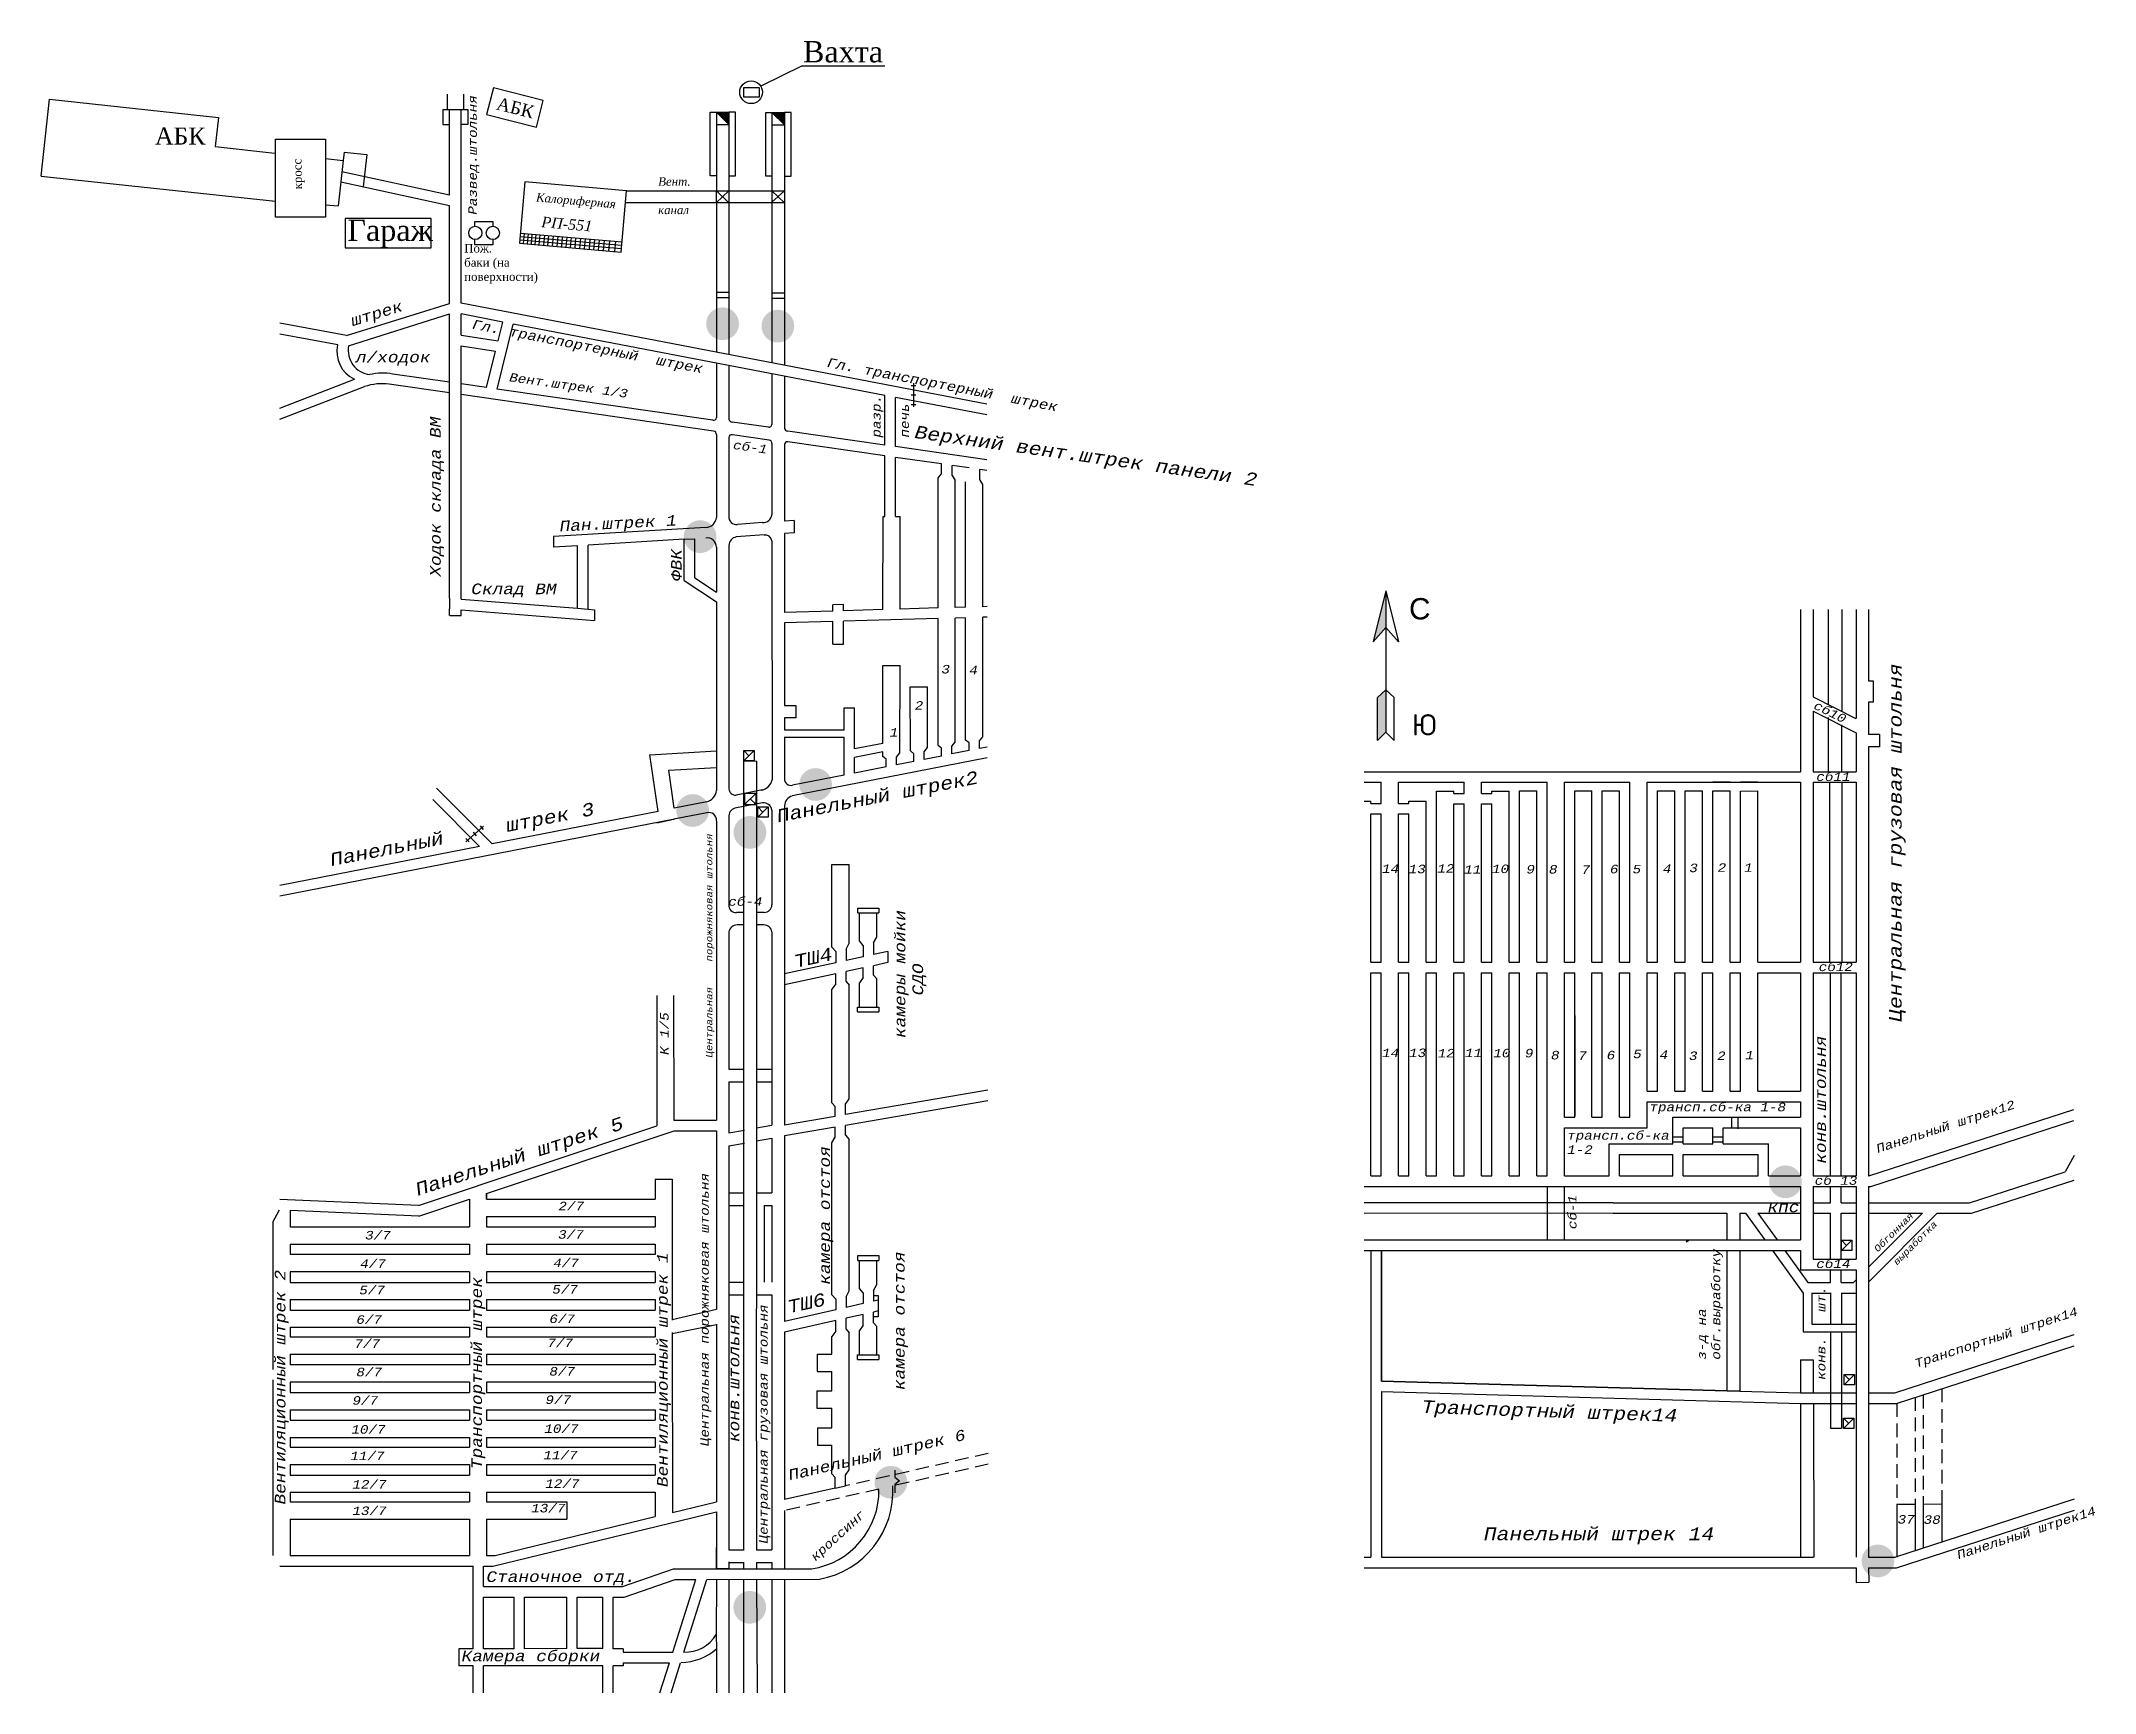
# Model space of a CAD drawing. Header units: millimetres. Extents: x 61 to 543, y 11 to 399.
import ezdxf

# ---------------------------------------------------------------- set-up
doc = ezdxf.new("R2010")
doc.units = ezdxf.units.MM
doc.linetypes.add('HIDDEN2', pattern=[4.7625, 3.175, -1.5875])
for name, color, linetype in [('Знаки подземные', 7, 'Continuous'), ('Надписи', 7, 'Continuous'), ('План', 7, 'Continuous'), ('Поверхн. объект', 7, 'Continuous'), ('ППЗ двери', 7, 'Continuous'), ('Раскраска позиций ПЛА', 7, 'Continuous'), ('Трубопроводы', 7, 'Continuous'), ('Усл. Обозначения', 7, 'Continuous')]:
    doc.layers.add(name, color=color, linetype=linetype)
doc.layers.add('ФЗ вода', color=1, linetype='Continuous', lineweight=40)
doc.styles.get("Standard").update_dxf_attribs({"font": 'ISOCP.SHX'})
doc.styles.add('TXTRUS', font='TXTRUS.shx', dxfattribs={"height": 2})

msp = doc.modelspace()

# ---------------------------------------------------------------- texts
at = {"layer": 'Надписи', "style": 'TXTRUS'}
for s, insert, char_height, width, attachment_point, rotation in [('{\\fCourier New|b0|i1|c204|p49;Развед.штольня}', (161.19, 357.85), 2, 46.7, 1, 90), ('{\\fCourier New|b0|i1|c204|p49;штрек}', (133.29, 334.05), 2.5, 21.6, 1, 17), ('{\\fCourier New|b0|i1|c204|p49;Гл. транспортерный  штрек}', (162.37, 333.26), 2.2, 67.6, 1, 349), ('{\\fCourier New|b0|i1|c204|p49;Гл. транспортерный  штрек}', (245.72, 324.28), 2.2, 67.6, 1, 349), ('{\\fCourier New|b0|i1|c204|p49;Вент.штрек 1/3}', (171, 320.71), 2, 52.1, 1, 352), ('{\\fCourier New|b0|i1|c204|p49;разр.\\P\\Pпечь}', (256.04, 305.49), 2, 11.511, 1, 90), ('{\\fCourier New|b0|i1|c204|p49;Ходок склада ВМ}', (152.21, 272.81), 2.5, 45.8893, 1, 90), ('{\\fCourier New|b0|i1|c204|p49;сб-1}', (223.58, 304.82), 2, 9.9044, 1, 352), ('{\\fCourier New|b0|i1|c204|p49;Верхний вент.штрек панели 2}', (266.31, 308.37), 3, 97.4, 1, 352), ('{\\fCourier New|b0|i1|c204|p49;Пан.штрек 1}', (182.56, 285.91), 2.5, 38, 1, 3), ('{\\fCourier New|b0|i1|c204|p49;ФВК}', (208.82, 271.78), 2.5, 10.6517, 1, 90), ('{\\fCourier New|b0|i1|c204|p49;Центральная грузовая штольня}', (494.9, 168.22), 3, 124.6, 1, 90), ('{\\fCourier New|b0|i1|c204|p49;сб10}', (477.94, 243.68), 2, 9.5608, 1, 333.8318), ('{\\fCourier New|b0|i1|c204|p49;Панельный штрек2}', (233.39, 218.02), 3, 121.7, 1, 11), ('{\\fCourier New|b0|i1|c204|p49;Панельный     штрек 3}', (128.45, 207.76), 3, 85, 1, 11), ('{\\fCourier New|b0|i1|c204|p49;Центральная    порожняковая штольня}', (217.01, 159.85), 1.5, 122.8904, 1, 90), ('{\\fCourier New|b0|i1|c204|p49;камеры мойки\\P    СДО }', (261.36, 164.4), 2.5, 35.9698, 1, 90), ('{\\fCourier New|b0|i1|c204|p49;ТШ4}', (237.49, 183.84), 3, 9.188, 1, 12), ('{\\fCourier New|b0|i1|c204|p49;К 1/5}', (206.25, 160.43), 2, 15.3781, 1, 90), ('{\\fCourier New|b0|i1|c204|p49;конв.штольня }', (477.61, 134.87), 2.5, 43.2752, 1, 90), ('{\\fCourier New|b0|i1|c204|p49;Панельный штрек12}', (491.69, 139.31), 2, 121.7, 1, 18), ('{\\fCourier New|b0|i1|c204|p49;Панельный штрек 5}', (148.4, 130.18), 3, 74, 1, 18), ('{\\fCourier New|b0|i1|c204|p49;камера отстоя }', (243.64, 106.43), 2.5, 39.0672, 1, 90), ('{\\fCourier New|b0|i1|c204|p49;Центральная порожняковая штольня}', (215.67, 68.54), 2, 122.8904, 1, 90), ('{\\fCourier New|b0|i1|c204|p49;сб-1}', (420.53, 123.52), 2, 10.4, 5, 90), ('{\\fCourier New|b0|i1|c204|p49;Обгонная }', (491.24, 115.07), 1.5, 86.7, 1, 45), ('{\\fCourier New|b0|i1|c204|p49;выработка}', (495.75, 112), 1.5, 81.6, 1, 45), ('{\\fCourier New|b0|i1|c204|p49;Вентиляционный штрек 1}', (205.54, 58.9), 2.5, 67.7, 1, 90), ('{\\fCourier New|b0|i1|c204|p49;камера отстоя }', (261.2, 81.68), 2.5, 43.2779, 1, 90), ('{\\fCourier New|b0|i1|c204|p49;з-д на обг.выработку}', (449.95, 88.83), 2, 25.0515, 1, 90), ('{\\fCourier New|b0|i1|c204|p49;Вентиляционный штрек 2}', (115.73, 54.81), 2.5, 67.7, 1, 90), ('{\\fCourier New|b0|i1|c204|p49;Транспортный штрек }', (161.9, 63.13), 2.5, 53.8159, 1, 90), ('{\\fCourier New|b0|i1|c204|p49;Центральная грузовая штольня}', (230.82, 73.73), 2, 128.3, 5, 90), ('{\\fCourier New|b0|i1|c204|p49;ТШ6}', (235.89, 102.69), 3, 11.0261, 1, 12), ('{\\fCourier New|b0|i1|c204|p49;конв.   шт.\\H1.25x; }', (478, 84.07), 2, 41.2, 1, 90), ('{\\fCourier New|b0|i1|c204|p49;конв.штольня }', (222.35, 69.47), 2.5, 43.2693, 1, 90), ('{\\fCourier New|b0|i1|c204|p49;Транспортный штрек14}', (500.72, 88.84), 2, 83.4, 1, 18), ('{\\fCourier New|b0|i1|c204|p49;Транспортный штрек14}', (385.17, 79.33), 3, 155.8, 1, 358), ('{\\fCourier New|b0|i1|c204|p49;Панельный штрек 6}', (236.13, 62.91), 2.5, 121.7, 1, 13), ('{\\fCourier New|b0|i1|c204|p49;кроссинг}', (241.37, 42.85), 2, 19.7797, 1, 42.3334), ('{\\fCourier New|b0|i1|c204|p49;Панельный штрек14}', (510.66, 43.85), 2, 83.4, 1, 18)]:
    msp.add_mtext(s, dxfattribs=dict(at, insert=insert, char_height=char_height, width=width, attachment_point=attachment_point, rotation=rotation))
for s, insert, char_height, width, attachment_point in [('{\\fTimes New Roman|b0|i1|c204|p18;Вент.\\P\\Pканал}', (205.78, 366.65), 2, 15.1259, 1), ('{\\fCourier New|b0|i1|c204|p49;л/ходок}', (134.77, 325.65), 2.5, 10.2, 1), ('{\\fCourier New|b0|i1|c204|p49;Склад ВМ}', (161.88, 271.19), 2.5, 25.9148, 1), ('{\\fCourier New|b0|i1|c204|p49;3}', (272.33, 252.07), 2, 4.2, 1), ('{\\fCourier New|b0|i1|c204|p49;4}', (278.87, 251.89), 2, 4.2, 1), ('{\\fCourier New|b0|i1|c204|p49;2}', (266.06, 243.55), 2, 3.7044, 1), ('{\\fCourier New|b0|i1|c204|p49;1}', (260.18, 237.24), 2, 3.2444, 1), ('{\\fCourier New|b0|i1|c204|p49;сб11}', (477.86, 226.81), 2, 10.0789, 1), ('{\\fCourier New|b0|i1|c204|p49;14}', (377.84, 204.22), 2, 5.6, 5), ('{\\fCourier New|b0|i1|c204|p49;13}', (384.09, 204.11), 2, 5.6, 5), ('{\\fCourier New|b0|i1|c204|p49;12}', (390.82, 204.25), 2, 5.6, 5), ('{\\fCourier New|b0|i1|c204|p49;11}', (397.15, 204.02), 2, 5.6, 5), ('{\\fCourier New|b0|i1|c204|p49;10}', (403.68, 204.15), 2, 5.6, 5), ('{\\fCourier New|b0|i1|c204|p49;9}', (410.74, 204.06), 2, 4.2, 5), ('{\\fCourier New|b0|i1|c204|p49;8}', (415.05, 205.06), 2, 4.2, 1), ('{\\fCourier New|b0|i1|c204|p49;7}', (423.7, 203.98), 2, 4.2, 5), ('{\\fCourier New|b0|i1|c204|p49;6}', (430.38, 204.1), 2, 4.2, 5), ('{\\fCourier New|b0|i1|c204|p49;5}', (434.7, 205.1), 2, 4.2, 1), ('{\\fCourier New|b0|i1|c204|p49;4}', (441.82, 205.22), 2, 4.2, 1), ('{\\fCourier New|b0|i1|c204|p49;3}', (448.02, 205.38), 2, 4.2, 1), ('{\\fCourier New|b0|i1|c204|p49;2}', (454.7, 205.46), 2, 4.2, 1), ('{\\fCourier New|b0|i1|c204|p49;1}', (460.9, 205.46), 2, 4.2, 1), ('{\\fCourier New|b0|i1|c204|p49;сб-4}', (222.26, 197.49), 2, 10.95, 1), ('{\\fCourier New|b0|i1|c204|p49;сб12}', (478.42, 182.14), 2, 10.9705, 1), ('{\\fCourier New|b0|i1|c204|p49;14}', (377.84, 160.92), 2, 5.6, 5), ('{\\fCourier New|b0|i1|c204|p49;13}', (384.19, 160.92), 2, 5.6, 5), ('{\\fCourier New|b0|i1|c204|p49;12}', (390.92, 160.85), 2, 5.6, 5), ('{\\fCourier New|b0|i1|c204|p49;11}', (397.33, 160.92), 2, 5.6, 5), ('{\\fCourier New|b0|i1|c204|p49;10}', (403.99, 160.85), 2, 5.6, 5), ('{\\fCourier New|b0|i1|c204|p49;9}', (410.4, 160.85), 2, 4.2, 5), ('{\\fCourier New|b0|i1|c204|p49;8}', (415.52, 161.39), 2, 4.2, 1), ('{\\fCourier New|b0|i1|c204|p49;7}', (422.92, 160.26), 2, 4.2, 5), ('{\\fCourier New|b0|i1|c204|p49;6}', (429.61, 160.38), 2, 4.2, 5), ('{\\fCourier New|b0|i1|c204|p49;5}', (434.83, 161.68), 2, 3.2939, 1), ('{\\fCourier New|b0|i1|c204|p49;4}', (441.04, 161.5), 2, 4.2, 1), ('{\\fCourier New|b0|i1|c204|p49;3}', (447.94, 161.24), 2, 3.5023, 1), ('{\\fCourier New|b0|i1|c204|p49;2}', (454.56, 161.24), 2, 3.5702, 1), ('{\\fCourier New|b0|i1|c204|p49;1}', (461.17, 161.39), 2, 3.1549, 1), ('{\\fCourier New|b0|i1|c204|p49;трансп.сб-ка 1-8}', (438.66, 149.2), 2, 38.9581, 1), ('{\\fCourier New|b0|i1|c204|p49;трансп.сб-ка    1-2}', (419.33, 142.53), 2, 10.4, 1), ('{\\fCourier New|b0|i1|c204|p49;сб 13}', (477.48, 131.93), 2, 11.1718, 1), ('{\\fCourier New|b0|i1|c204|p49;2/7}', (182.36, 125.93), 2, 7.4, 1), ('{\\fCourier New|b0|i1|c204|p49;кпс }', (466.38, 125.99), 2.5, 54.4756, 1), ('{\\fCourier New|b0|i1|c204|p49;3/7}', (136.95, 119.09), 2, 7.4, 1), ('{\\fCourier New|b0|i1|c204|p49;3/7}', (182.29, 119.26), 2, 7.4, 1), ('{\\fCourier New|b0|i1|c204|p49;4/7}', (135.8, 112.41), 2, 7.4, 1), ('{\\fCourier New|b0|i1|c204|p49;4/7}', (181.14, 112.58), 2, 7.4, 1), ('{\\fCourier New|b0|i1|c204|p49;сб14}', (477.85, 112.37), 2, 10.2, 1), ('{\\fCourier New|b0|i1|c204|p49;5/7}', (135.57, 106.19), 2, 7.4, 1), ('{\\fCourier New|b0|i1|c204|p49;5/7}', (180.91, 106.36), 2, 7.4, 1), ('{\\fCourier New|b0|i1|c204|p49;6/7}', (134.88, 99.27), 2, 7.4, 1), ('{\\fCourier New|b0|i1|c204|p49;6/7}', (180.22, 99.45), 2, 7.4, 1), ('{\\fCourier New|b0|i1|c204|p49;7/7}', (134.43, 93.62), 2, 7.3847, 1), ('{\\fCourier New|b0|i1|c204|p49;7/7}', (179.77, 93.79), 2, 7.3847, 1), ('{\\fCourier New|b0|i1|c204|p49;8/7}', (134.89, 86.94), 2, 6.4619, 1), ('{\\fCourier New|b0|i1|c204|p49;8/7}', (180.23, 87.11), 2, 6.4619, 1), ('{\\fCourier New|b0|i1|c204|p49;9/7}', (133.97, 80.26), 2, 6.9233, 1), ('{\\fCourier New|b0|i1|c204|p49;9/7}', (179.31, 80.43), 2, 6.9233, 1), ('{\\fCourier New|b0|i1|c204|p49;10/7}', (133.72, 73.46), 2, 7.4, 1), ('{\\fCourier New|b0|i1|c204|p49;10/7}', (179.06, 73.64), 2, 7.4, 1), ('{\\fCourier New|b0|i1|c204|p49;11/7}', (178.83, 67.41), 2, 7.4, 1), ('{\\fCourier New|b0|i1|c204|p49;11/7}', (133.49, 67.24), 2, 7.4, 1), ('{\\fCourier New|b0|i1|c204|p49;12/7}', (133.96, 60.56), 2, 7.4, 1), ('{\\fCourier New|b0|i1|c204|p49;12/7}', (179.29, 60.73), 2, 7.4, 1), ('{\\fCourier New|b0|i1|c204|p49;13/7}', (133.96, 54.34), 2, 7.4, 1), ('{\\fCourier New|b0|i1|c204|p49;13/7}', (175.97, 54.96), 2, 7.4, 1), ('{\\fCourier New|b0|i1|c204|p49;Панельный штрек 14}', (399.75, 49.43), 3, 127.7, 1), ('{\\fCourier New|b0|i1|c204|p49;37}', (498.97, 51.31), 2, 5.6, 5), ('{\\fCourier New|b0|i1|c204|p49;38}', (505.07, 51.25), 2, 5.6, 5), ('{\\fCourier New|b0|i1|c204|p49;Станочное отд.}', (165.44, 39.11), 2.5, 38.9, 1)]:
    msp.add_mtext(s, dxfattribs=dict(at, insert=insert, char_height=char_height, width=width, attachment_point=attachment_point))
at = {"layer": 'Надписи', "color": 0, "insert": (159.6, 20.47), "char_height": 2.5, "width": 46.2, "attachment_point": 1, "style": 'TXTRUS'}
msp.add_mtext('{\\fCourier New|b0|i1|c204|p49;Камера сборки}', dxfattribs=at)
at = {"layer": 'Поверхн. объект', "color": 0, "attachment_point": 1}
for s, insert, char_height, width in [('{\\fTimes New Roman|b0|i0|c204|p18;Вахта}', (239.81, 398.65), 5, 20.4), ('{\\fTimes New Roman|b0|i0|c204|p18;АБК}', (87.58, 378.33), 4, 14.3567), ('{\\fTimes New Roman|b0|i0|c204|p18;Гараж}', (132.78, 356.7), 5, 20.4169)]:
    msp.add_mtext(s, dxfattribs=dict(at, insert=insert, char_height=char_height, width=width))
at = {"layer": 'Поверхн. объект', "color": 0}
for s, insert, char_height, width, attachment_point, rotation in [('{\\fTimes New Roman|b0|i0|c204|p18;АБК}', (168.3, 385.52), 3, 13.1217, 1, 346), ('{\\fTimes New Roman|b0|i0|c204|p18;кросс}', (121.37, 367.4), 2, 23, 5, 91), ('{\\fTimes New Roman|b0|i1|c204|p18;Калориферная}', (177.22, 362.97), 2, 23.6419, 1, 355), ('{\\fTimes New Roman|b0|i1|c204|p18;РП-551}', (178.5, 357.43), 2.5, 16, 1, 355)]:
    msp.add_mtext(s, dxfattribs=dict(at, insert=insert, char_height=char_height, width=width, attachment_point=attachment_point, rotation=rotation))
at = {"layer": 'Поверхн. объект', "insert": (160.22, 350.97), "char_height": 2, "width": 12.9265, "attachment_point": 1}
msp.add_mtext('{\\fTimes New Roman|b0|i0|c204|p18;Пож.\\Pбаки (на поверхности)}', dxfattribs=at)
at = {"layer": 'Раскраска позиций ПЛА', "lineweight": -2, "char_height": 5, "width": 28.2, "attachment_point": 1, "style": 'TXTRUS'}
for s, insert in [('{\\fArial|b0|i0|c204|p34;С}', (382.19, 267.77)), ('Ю', (382.81, 240.5))]:
    msp.add_mtext(s, dxfattribs=dict(at, insert=insert))

# ---------------------------------------------------------------- blocks, each defined once
blk = doc.blocks.new('Решетка')
at = {"layer": 'Усл. Обозначения'}
for p, q in [((1113.25, 569.85), (1114.36, 569.85)), ((1113.8, 570.41), (1113.8, 564.85)), ((1113.25, 567.63), (1114.36, 567.63)), ((1113.25, 565.41), (1114.36, 565.41))]:
    blk.add_line(p, q, dxfattribs=at)
blk = doc.blocks.new('Вент парус')
at = {"layer": 'Усл. Обозначения'}
for p, q in [((1113.71, 602.67), (1113.71, 601)), ((1113.71, 601), (1114.82, 600.17)), ((1114.82, 600.17), (1113.71, 599.34)), ((1113.71, 599.34), (1113.71, 597.39))]:
    blk.add_line(p, q, dxfattribs=at)

# ---------------------------------------------------------------- hatches: boundary and pattern name
at = {"layer": 'План'}
for points in [[(222.41, 381.93), (219.47, 381.93), (222.41, 379.01)], [(235.46, 381.88), (232.52, 381.88), (235.46, 378.96)]]:
    msp.add_hatch(color=0, dxfattribs=at).paths.add_polyline_path(points)
at = {"layer": 'Раскраска позиций ПЛА', "lineweight": 30}
msp.add_hatch(color=256, dxfattribs=at).paths.add_polyline_path([(373.72, 257.46), (376.71, 260.85), (376.71, 269.45)])
at = {"layer": 'Раскраска позиций ПЛА', "lineweight": -2}
msp.add_hatch(color=256, dxfattribs=at).paths.add_polyline_path([(374.75, 234.31), (376.71, 236.26), (376.71, 246.2), (374.75, 244.38)])
at = {"layer": 'Раскраска позиций ПЛА'}
msp.add_hatch(color=111, dxfattribs=at).paths.add_polyline_path([(448.07, 116.96), (447.27, 116.96), (447.29, 116.49)])
at = {"layer": 'ФЗ вода'}
h = msp.add_hatch(color=2, dxfattribs=at)
edge = h.paths.add_edge_path()
edge.add_arc((220.92, 332.23), 3.85, 0, 360)
h = msp.add_hatch(color=2, dxfattribs=at)
edge = h.paths.add_edge_path()
edge.add_arc((233.91, 331.67), 3.85, 0, 360)
h = msp.add_hatch(color=2, dxfattribs=at)
edge = h.paths.add_edge_path()
edge.add_arc((215.64, 282.21), 3.85, 0, 360)
h = msp.add_hatch(color=2, dxfattribs=at)
edge = h.paths.add_edge_path()
edge.add_arc((242.78, 223.98), 3.85, 0, 360)
h = msp.add_hatch(color=2, dxfattribs=at)
edge = h.paths.add_edge_path()
edge.add_arc((213.9, 217.87), 3.85, 0, 360)
h = msp.add_hatch(color=2, dxfattribs=at)
edge = h.paths.add_edge_path()
edge.add_arc((227.35, 212.73), 3.85, 0, 360)
h = msp.add_hatch(color=2, dxfattribs=at)
edge = h.paths.add_edge_path()
edge.add_arc((470.62, 130.63), 3.85, 0, 360)
h = msp.add_hatch(color=2, dxfattribs=at)
edge = h.paths.add_edge_path()
edge.add_arc((260.46, 60.04), 3.85, 0, 360)
h = msp.add_hatch(color=2, dxfattribs=at)
edge = h.paths.add_edge_path()
edge.add_arc((492.34, 41.55), 3.85, 0, 360)
h = msp.add_hatch(color=2, dxfattribs=at)
edge = h.paths.add_edge_path()
edge.add_arc((227.31, 30.65), 3.85, 0, 360)

# ---------------------------------------------------------------- linework, layer by layer
msp.add_line((235.45, 242.55), (238.11, 242.55))
at = {"layer": 'Знаки подземные'}
for p, q in [((252.66, 194.94), (257.66, 194.94)), ((252.66, 193.83), (252.66, 194.94)), ((252.66, 193.83), (257.66, 193.83)), ((257.66, 194.94), (257.66, 193.83)), ((252.63, 171.65), (257.63, 171.65)), ((252.63, 170.54), (252.63, 171.65)), ((252.63, 170.54), (257.63, 170.54)), ((257.63, 171.65), (257.63, 170.54)), ((252.66, 113.28), (257.66, 113.28)), ((252.66, 112.17), (252.66, 113.28)), ((252.66, 112.17), (257.66, 112.17)), ((257.66, 113.28), (257.66, 112.17)), ((256.36, 103.9), (257.47, 103.9)), ((257.47, 103.9), (257.47, 98.9)), ((257.47, 98.9), (256.36, 98.9)), ((252.63, 89.99), (257.63, 89.99)), ((252.63, 88.88), (252.63, 89.99)), ((252.63, 88.88), (257.63, 88.88)), ((257.63, 89.99), (257.63, 88.88))]:
    msp.add_line(p, q, dxfattribs=at)
at = {"layer": 'Знаки подземные', "color": 5}
msp.add_line((414.67, 118.07), (414.67, 116.96), dxfattribs=at)
at = {"layer": 'Знаки подземные', "color": 0}
msp.add_line((414.67, 118.07), (414.67, 116.96), dxfattribs=at)
at = {"layer": 'План'}
for p, q in [((156.27, 382.59), (156.27, 386.2)), ((160.16, 382.59), (160.16, 386.2)), ((155.22, 382.59), (159.49, 382.59)), ((155.22, 382.59), (155.22, 379.06)), ((156.81, 362.44), (156.81, 382.59)), ((159.49, 337.06), (159.49, 382.59)), ((159.49, 382.59), (161.1, 382.59)), ((161.1, 382.59), (161.1, 379.06)), ((155.22, 379.06), (156.83, 379.06)), ((161.1, 379.06), (159.49, 379.06)), ((156.81, 362.44), (131.51, 367.93)), ((156.81, 359.97), (131.25, 365.51)), ((222.41, 363.43), (219.4, 360.67)), ((219.47, 363.43), (222.41, 360.67)), ((235.46, 363.43), (232.49, 360.77)), ((232.52, 363.43), (235.46, 360.67)), ((156.81, 337.02), (156.81, 359.97)), ((132.58, 329.44), (156.81, 337.02)), ((133.06, 327.07), (156.81, 334.53)), ((156.81, 267.74), (156.81, 334.53)), ((159.49, 329.58), (159.49, 334.53)), ((132.58, 329.44), (116.95, 332.36)), ((130.5, 327.27), (116.95, 329.8)), ((159.49, 329.58), (168.2, 328.2)), ((167.95, 316.88), (171.76, 332.17)), ((168.2, 328.2), (169.31, 332.64)), ((159.49, 327.06), (167.6, 325.78)), ((159.49, 267.53), (159.49, 327.06)), ((165.48, 317.23), (167.6, 325.78)), ((116.95, 312.43), (134.47, 319.18)), ((116.95, 309.8), (136.84, 317.47)), ((218.81, 307.01), (159.49, 315.59)), ((218.65, 309.55), (167.95, 316.88)), ((259.04, 303.71), (259.04, 315.4)), ((261.53, 303.36), (261.53, 314.93)), ((259.04, 303.71), (236.23, 307.01)), ((259.04, 301.2), (236.28, 304.49)), ((261.53, 286.98), (261.53, 300.84)), ((272.33, 296.95), (272.33, 299.28)), ((271.53, 296.01), (272.33, 296.95)), ((271.53, 265.48), (271.53, 296.01)), ((274.82, 296.59), (274.82, 298.92)), ((274.82, 296.59), (275.59, 295.42)), ((275.59, 265.55), (275.59, 295.42)), ((278.02, 265.67), (278.02, 295.07)), ((281.36, 295.64), (281.36, 297.98)), ((282.08, 294.48), (281.36, 295.64)), ((282.09, 265.74), (282.08, 294.48)), ((237.73, 286.04), (237.73, 283.1)), ((258.61, 286.98), (259.04, 286.98)), ((261.53, 286.98), (262.62, 286.98)), ((262.61, 265.18), (262.62, 286.98)), ((181.23, 282.26), (181.23, 279.76)), ((186.84, 265.37), (186.81, 280.09)), ((189.34, 265.17), (189.34, 280.24)), ((211.93, 271.93), (211.93, 281.58)), ((214.42, 272.53), (214.42, 281.72)), ((232.51, 281.25), (232.54, 225.09)), ((211.93, 271.93), (219.46, 266.87)), ((214.42, 272.53), (219.47, 269.13)), ((159.49, 267.53), (186.83, 265.37)), ((246.82, 264.73), (246.82, 266.19)), ((249.31, 264.8), (249.31, 266.27)), ((283.05, 265.77), (282.09, 265.74)), ((156.81, 263.66), (156.81, 265.25)), ((156.83, 263.66), (159.53, 263.66)), ((159.49, 265.03), (190.82, 262.53)), ((159.49, 263.66), (159.49, 265.01)), ((189.34, 265.17), (190.82, 265.05)), ((190.82, 265.05), (190.82, 262.53)), ((246.82, 256.95), (246.82, 262.26)), ((249.31, 256.95), (249.31, 262.33)), ((278.02, 263.15), (275.59, 263.08)), ((278.02, 234.41), (278.02, 263.15)), ((283.05, 263.3), (282.08, 263.27)), ((480.62, 265.06), (480.62, 242.81)), ((483.83, 265.06), (483.83, 241.19)), ((246.82, 256.95), (249.31, 256.95)), ((258.54, 233.65), (258.58, 251.94)), ((258.58, 251.94), (262.64, 251.94)), ((262.6, 231.39), (262.61, 251.94)), ((264.99, 246.92), (269.04, 246.92)), ((238.11, 242.55), (238.11, 239.61)), ((249.46, 242), (251.95, 242)), ((249.46, 236.86), (249.46, 242)), ((251.95, 232.36), (251.95, 242)), ((477.1, 244.6), (487.18, 239.49)), ((490.14, 243.36), (490.14, 235.75)), ((235.45, 236.86), (249.46, 236.86)), ((477.11, 241.23), (487.19, 236.12)), ((480.62, 239.71), (480.62, 227.07)), ((483.81, 238), (483.81, 226.86)), ((203.86, 230.95), (219.47, 231.9)), ((235.45, 235.13), (249.46, 235.13)), ((249.46, 226.18), (249.46, 235.13)), ((258.54, 230.59), (258.54, 231.63)), ((268.3, 231.69), (269.09, 232.66)), ((268.3, 229.87), (268.3, 231.69)), ((272.36, 232.48), (271.53, 233.14)), ((274.79, 232.96), (275.59, 233.93)), ((278.85, 231.94), (274.79, 231.15)), ((278.85, 233.75), (278.02, 234.41)), ((281.28, 234.23), (282.08, 235.21)), ((283.09, 232.77), (281.28, 232.42)), ((492.73, 235.75), (492.73, 232.82)), ((205.8, 217.66), (203.86, 230.95)), ((208.26, 227.33), (219.47, 227.94)), ((209.55, 218.39), (208.26, 227.33)), ((225.77, 229.5), (225.83, 229.5)), ((225.93, 193.9), (225.92, 229.53)), ((225.92, 229.53), (228.94, 229.48)), ((228.96, 193.89), (228.95, 229.49)), ((283.09, 230.26), (249.79, 223.73)), ((251.95, 226.67), (251.95, 230.34)), ((259.33, 229.93), (258.54, 230.59)), ((259.33, 228.12), (259.33, 229.93)), ((261.76, 230.41), (262.6, 231.39)), ((261.76, 228.59), (261.76, 230.41)), ((265.87, 229.4), (265.87, 231.21)), ((272.36, 230.67), (268.3, 229.87)), ((371.64, 226.99), (474.14, 226.99)), ((477.1, 226.99), (487.2, 226.99)), ((153.74, 223.1), (166.82, 210.02)), ((230.32, 222.72), (224.08, 221.5)), ((226.08, 221.96), (226.08, 219.25)), ((228.78, 221.96), (226.08, 219.25)), ((226.08, 221.96), (228.78, 221.96)), ((228.78, 219.25), (228.78, 221.96)), ((371.64, 224.51), (375.63, 224.51)), ((375.63, 219.53), (375.63, 224.51)), ((379.7, 219.53), (379.7, 224.5)), ((379.7, 224.5), (395.12, 224.5)), ((388.62, 222.43), (392.69, 222.43)), ((388.62, 221.9), (388.62, 222.43)), ((392.69, 221.9), (392.69, 222.43)), ((395.12, 221.9), (395.12, 224.5)), ((399.18, 221.9), (399.18, 224.5)), ((399.18, 224.5), (414.6, 224.5)), ((401.61, 222.43), (405.68, 222.43)), ((401.61, 221.9), (401.61, 222.43)), ((405.68, 221.9), (405.68, 222.43)), ((408.11, 182.23), (408.11, 222.46)), ((408.11, 222.46), (412.17, 222.46)), ((412.17, 182.23), (412.17, 222.46)), ((414.6, 182.23), (414.6, 224.5)), ((418.67, 182.23), (418.67, 224.52)), ((418.67, 224.5), (434.09, 224.5)), ((421.1, 182.23), (421.1, 222.46)), ((421.1, 222.46), (425.16, 222.46)), ((425.16, 182.23), (425.16, 222.46)), ((427.59, 182.23), (427.59, 222.46)), ((427.59, 222.46), (431.66, 222.46)), ((431.66, 182.23), (431.66, 222.46)), ((434.09, 182.23), (434.09, 224.52)), ((438.15, 182.23), (438.15, 224.52)), ((438.15, 224.5), (453.57, 224.52)), ((440.58, 182.23), (440.58, 222.46)), ((440.58, 222.46), (444.65, 222.46)), ((444.65, 182.23), (444.65, 222.46)), ((447.08, 182.23), (447.08, 222.46)), ((447.08, 222.46), (451.14, 222.46)), ((451.14, 182.23), (451.14, 222.46)), ((453.57, 182.23), (453.57, 222.46)), ((453.57, 222.46), (457.64, 222.46)), ((457.64, 224.5), (460.07, 224.5)), ((457.64, 182.23), (457.64, 222.46)), ((460.07, 182.23), (460.07, 222.41)), ((464.13, 224.5), (474.14, 224.5)), ((464.13, 182.23), (464.13, 222.46)), ((477.1, 224.5), (487.2, 224.5)), ((481.05, 182.25), (481.05, 224.5)), ((483.87, 224.5), (483.87, 198.05)), ((152.87, 220.43), (163.85, 209.44)), ((230.29, 219.65), (223.83, 218.4)), ((226.08, 219.25), (228.78, 219.25)), ((228.78, 219.25), (227.43, 220.6)), ((371.64, 220.06), (373.2, 220.06)), ((373.2, 219.53), (373.2, 220.06)), ((373.2, 219.53), (375.63, 219.53)), ((379.7, 219.53), (382.12, 219.53)), ((382.12, 220.07), (386.18, 220.07)), ((382.12, 219.54), (382.12, 220.07)), ((386.18, 219.54), (386.18, 220.07)), ((386.19, 182.23), (386.19, 219.52)), ((388.62, 182.23), (388.62, 221.9)), ((392.69, 221.9), (395.12, 221.9)), ((392.69, 182.23), (392.69, 219.43)), ((392.69, 219.42), (395.12, 219.42)), ((395.12, 182.23), (395.12, 219.42)), ((399.18, 221.9), (401.61, 221.9)), ((399.18, 182.23), (399.18, 219.42)), ((399.18, 219.42), (401.61, 219.42)), ((401.61, 182.23), (401.61, 219.43)), ((405.68, 182.23), (405.68, 221.9)), ((205.45, 215.01), (209.49, 215.82)), ((373.2, 217.05), (375.63, 217.05)), ((373.2, 182.23), (373.2, 217.05)), ((375.63, 182.23), (375.63, 217.05)), ((379.7, 217.05), (382.13, 217.05)), ((379.7, 182.23), (379.7, 217.05)), ((382.13, 182.23), (382.13, 217.05)), ((246.62, 185.75), (246.62, 205.21)), ((250.69, 186.67), (250.69, 205.22)), ((483.87, 198.05), (483.87, 182.09)), ((225.93, 190.67), (225.93, 193.9)), ((228.96, 190.86), (228.96, 193.89)), ((253.12, 187.22), (253.12, 193.83)), ((253.12, 193.83), (257.18, 193.83)), ((257.18, 188.14), (257.18, 193.83)), ((225.92, 157.09), (225.93, 190.67)), ((228.95, 157.04), (228.96, 190.86)), ((247.49, 184.74), (246.62, 185.75)), ((247.49, 184.74), (247.49, 182.1)), ((249.92, 185.29), (250.69, 186.67)), ((249.92, 185.29), (249.92, 182.62)), ((253.91, 186.19), (253.12, 187.22)), ((253.91, 186.19), (253.91, 183.48)), ((256.35, 186.74), (257.18, 188.14)), ((256.35, 186.74), (256.36, 184.01)), ((259.72, 184.73), (259.72, 182.13)), ((247.5, 177.16), (247.49, 179.5)), ((249.92, 177.71), (249.92, 180.02)), ((253.91, 178.61), (253.12, 177.39)), ((253.91, 178.61), (253.91, 180.88)), ((256.35, 179.17), (256.35, 181.4)), ((256.35, 179.17), (257.18, 178.31)), ((373.2, 182.23), (375.63, 182.23)), ((373.2, 132.01), (373.2, 179.75)), ((373.2, 179.75), (375.63, 179.75)), ((375.63, 132.01), (375.63, 179.75)), ((379.7, 182.23), (382.13, 182.23)), ((379.7, 132.01), (379.7, 179.75)), ((379.7, 179.75), (382.13, 179.75)), ((382.13, 132.01), (382.13, 179.75)), ((386.19, 182.23), (388.62, 182.23)), ((386.19, 132.01), (386.19, 179.75)), ((386.19, 179.75), (388.62, 179.75)), ((388.62, 132.01), (388.62, 179.75)), ((392.69, 182.23), (395.12, 182.23)), ((392.69, 132.01), (392.69, 179.75)), ((392.69, 179.75), (395.12, 179.75)), ((395.12, 132.01), (395.12, 179.75)), ((399.18, 182.23), (401.61, 182.23)), ((399.18, 132.01), (399.18, 179.75)), ((399.18, 179.75), (401.61, 179.75)), ((401.61, 132.01), (401.61, 179.75)), ((405.68, 182.23), (408.11, 182.23)), ((405.68, 132.01), (405.68, 179.75)), ((405.68, 179.75), (408.11, 179.75)), ((408.11, 132.01), (408.11, 179.75)), ((412.17, 182.23), (414.6, 182.23)), ((412.17, 132.01), (412.17, 179.75)), ((412.17, 179.75), (414.6, 179.75)), ((414.6, 132.01), (414.6, 179.75)), ((418.67, 182.23), (421.1, 182.23)), ((418.67, 145.78), (418.67, 179.75)), ((418.67, 179.75), (421.1, 179.75)), ((421.1, 145.78), (421.1, 179.75)), ((425.16, 182.23), (427.6, 182.23)), ((425.16, 145.78), (425.16, 179.75)), ((425.16, 179.75), (427.6, 179.75)), ((427.59, 145.78), (427.59, 179.75)), ((431.66, 182.23), (434.09, 182.23)), ((431.66, 145.78), (431.66, 179.75)), ((431.66, 179.75), (434.09, 179.75)), ((434.09, 145.78), (434.09, 179.75)), ((438.15, 182.23), (440.58, 182.23)), ((438.15, 151.89), (438.15, 179.75)), ((438.15, 179.75), (440.58, 179.75)), ((440.58, 151.89), (440.58, 179.75)), ((444.65, 182.23), (447.08, 182.23)), ((444.65, 151.89), (444.65, 179.75)), ((444.65, 179.75), (447.1, 179.75)), ((447.08, 151.89), (447.08, 179.75)), ((451.14, 182.23), (453.59, 182.23)), ((451.14, 151.89), (451.14, 179.75)), ((451.14, 179.75), (453.57, 179.75)), ((453.57, 151.89), (453.57, 179.75)), ((457.64, 182.23), (460.07, 182.23)), ((457.64, 151.89), (457.64, 179.75)), ((457.64, 179.75), (460.07, 179.75)), ((460.07, 151.89), (460.07, 179.75)), ((464.13, 182.23), (474.14, 182.23)), ((464.13, 151.89), (464.13, 179.75)), ((464.13, 179.75), (474.16, 179.75)), ((477.09, 182.23), (487.19, 182.23)), ((477.09, 179.75), (487.21, 179.75)), ((481.2, 152.92), (481.2, 179.84)), ((483.7, 153.02), (483.7, 179.84)), ((205.44, 174.43), (205.44, 143.78)), ((209.42, 174.43), (209.49, 145.11)), ((225.92, 168.72), (225.92, 174.43)), ((228.95, 168.78), (228.95, 174.43)), ((247.5, 177.16), (246.62, 175.92)), ((246.62, 149.22), (246.62, 175.92)), ((249.92, 177.71), (250.69, 176.84)), ((250.69, 150.14), (250.69, 176.84)), ((253.12, 171.65), (253.12, 177.39)), ((257.18, 171.65), (257.18, 178.31)), ((222.41, 157.09), (225.94, 157.09)), ((225.92, 153.62), (225.92, 157.02)), ((228.94, 157.09), (232.52, 157.09)), ((228.95, 153.21), (228.95, 157.04)), ((222.41, 154.12), (225.93, 154.12)), ((228.96, 154.12), (232.52, 154.12)), ((283.21, 152.14), (249.79, 146.41)), ((249.79, 148.91), (250.69, 150.14)), ((283.21, 149.62), (249.79, 143.89)), ((438.16, 151.89), (440.58, 151.89)), ((444.65, 151.89), (447.08, 151.89)), ((451.14, 151.89), (453.57, 151.89)), ((457.64, 151.89), (460.07, 151.89)), ((464.13, 151.89), (474.14, 151.89)), ((481.2, 132.1), (481.2, 152.92)), ((483.7, 131.89), (483.7, 153.02)), ((209.49, 145.11), (219.47, 145.11)), ((247.36, 146), (235.45, 143.95)), ((246.62, 149.22), (247.36, 148.36)), ((247.36, 146), (247.36, 148.36)), ((249.79, 146.41), (249.79, 148.91)), ((418.67, 145.78), (421.1, 145.78)), ((425.16, 145.78), (427.59, 145.78)), ((431.66, 145.78), (434.09, 145.78)), ((438.16, 149.4), (474.14, 149.4)), ((438.16, 143.29), (438.16, 149.4)), ((444.19, 145.78), (474.14, 145.78)), ((444.19, 139.57), (444.19, 145.78)), ((490.23, 132.01), (538.38, 147.64)), ((490.64, 129.52), (538.39, 145.02)), ((149.47, 125.05), (205.44, 143.78)), ((165.49, 127.89), (209.55, 142.62)), ((209.55, 142.62), (219.47, 142.62)), ((222.41, 142.1), (226.06, 142.77)), ((228.9, 140.26), (232.51, 140.92)), ((228.91, 143.29), (232.52, 143.95)), ((247.36, 143.48), (235.45, 141.44)), ((246.62, 139.81), (247.36, 141.13)), ((247.36, 141.13), (247.36, 143.48)), ((249.79, 141.57), (249.79, 143.89)), ((249.79, 141.57), (250.69, 140.54)), ((250.69, 105.01), (250.69, 140.54)), ((418.67, 143.29), (438.16, 143.29)), ((418.67, 132.01), (418.67, 143.29)), ((446.62, 143.29), (453.56, 143.29)), ((446.62, 139.57), (446.62, 143.29)), ((453.56, 139.57), (453.56, 143.29)), ((455.99, 139.57), (455.99, 143.29)), ((455.99, 143.29), (474.14, 143.29)), ((222.41, 139.05), (226.06, 139.73)), ((246.62, 104.09), (246.62, 139.81)), ((429.2, 132.01), (429.2, 139.57)), ((429.2, 139.57), (444.19, 139.57)), ((431.63, 132.01), (431.63, 137.08)), ((431.63, 137.08), (444.19, 137.08)), ((444.19, 132.01), (444.19, 137.08)), ((446.62, 139.57), (453.56, 139.57)), ((446.62, 132.01), (446.62, 137.08)), ((446.62, 137.08), (464.22, 137.08)), ((455.99, 139.57), (466.65, 139.57)), ((464.22, 132.01), (464.22, 137.08)), ((466.65, 132.01), (466.65, 139.57)), ((538.4, 136.82), (536.3, 132.98)), ((205.05, 131.24), (209.07, 131.24)), ((205.07, 131.24), (205.07, 126.53)), ((209.07, 131.24), (209.09, 98.11)), ((225.92, 119.51), (225.92, 131.85)), ((228.91, 69.78), (228.95, 131.88)), ((373.2, 132.01), (375.63, 132.01)), ((379.7, 132.01), (382.13, 132.01)), ((386.19, 132.01), (388.62, 132.01)), ((392.69, 132.01), (395.12, 132.01)), ((399.18, 132.01), (401.61, 132.01)), ((405.68, 132.01), (408.11, 132.01)), ((412.17, 132.01), (414.6, 132.01)), ((466.65, 132.01), (474.14, 132.01)), ((477.1, 132.01), (487.19, 132.01)), ((490.15, 132.01), (490.23, 132.01)), ((513.87, 125.7), (536.3, 132.98)), ((514.33, 123.23), (538.4, 131.05)), ((149.47, 125.05), (116.94, 126.49)), ((149.53, 122.56), (161.44, 126.54)), ((161.44, 126.54), (161.44, 120.03)), ((165.49, 126.53), (165.49, 127.89)), ((165.49, 126.53), (205.07, 126.53)), ((222.41, 128.02), (225.92, 128.02)), ((228.95, 128.02), (232.51, 128.02)), ((477.1, 129.52), (481.22, 129.52)), ((477.1, 125.7), (481.22, 125.7)), ((481.22, 125.7), (481.22, 129.52)), ((483.69, 129.52), (487.21, 129.52)), ((483.69, 125.7), (483.69, 129.52)), ((483.69, 125.7), (487.21, 125.7)), ((490.15, 129.52), (490.64, 129.52)), ((490.15, 125.7), (513.87, 125.7)), ((115.29, 121.12), (116.87, 124.01)), ((115.29, 121.12), (115.29, 86.57)), ((149.53, 122.56), (119.33, 123.9)), ((119.33, 123.9), (119.33, 120.03)), ((165.49, 122.46), (205.07, 122.46)), ((165.49, 122.46), (165.49, 120.03)), ((205.07, 122.46), (205.07, 120.03)), ((222.41, 125.04), (225.92, 125.04)), ((230.69, 125.04), (232.51, 125.04)), ((456.83, 123.28), (456.83, 116.94)), ((459.9, 123.23), (461.23, 123.23)), ((459.91, 123.28), (459.91, 116.95)), ((461.23, 123.23), (465.77, 116.96)), ((464.13, 123.23), (468.67, 116.96)), ((464.13, 123.23), (474.16, 123.23)), ((477.1, 123.23), (481.22, 123.23)), ((481.23, 112.42), (481.22, 123.23)), ((483.69, 123.23), (487.21, 123.23)), ((483.69, 112.42), (483.69, 123.23)), ((490.15, 123.23), (502.77, 123.23)), ((506.27, 123.23), (490.15, 107.03)), ((502.77, 123.23), (490.15, 110.54)), ((506.27, 123.23), (514.33, 123.23)), ((119.33, 120.03), (161.44, 120.03)), ((119.33, 115.97), (161.44, 115.97)), ((119.33, 115.97), (119.33, 113.54)), ((161.44, 115.97), (161.44, 113.54)), ((165.49, 120.03), (205.07, 120.03)), ((165.49, 115.97), (205.07, 115.97)), ((165.49, 115.97), (165.49, 113.54)), ((205.07, 115.97), (205.07, 113.54)), ((225.92, 69.78), (225.92, 119.51)), ((161.44, 113.54), (119.33, 113.54)), ((205.07, 113.54), (165.49, 113.54)), ((253.12, 105.56), (253.12, 112.17)), ((253.12, 112.17), (257.18, 112.17)), ((257.18, 106.48), (257.18, 112.17)), ((373.2, 114.47), (373.2, 83.89)), ((373.2, 114.47), (373.2, 83.89)), ((375.74, 114.47), (375.74, 83.82)), ((375.74, 83.82), (375.74, 114.47)), ((456.83, 114.42), (456.83, 114.48)), ((456.83, 114.42), (456.83, 81.54)), ((459.91, 114.42), (459.91, 114.48)), ((459.91, 114.42), (459.91, 81.54)), ((467.57, 114.47), (474.78, 104.5)), ((470.46, 114.47), (475.9, 106.95)), ((477.1, 112.42), (487.21, 112.42)), ((161.44, 109.5), (119.33, 109.5)), ((119.33, 109.5), (119.33, 107.01)), ((119.33, 107.01), (161.44, 107.01)), ((161.44, 109.5), (161.44, 107.01)), ((205.07, 109.5), (165.49, 109.5)), ((165.49, 109.5), (165.49, 107.01)), ((165.49, 107.01), (205.07, 107.01)), ((205.07, 109.5), (205.07, 107.01)), ((222.41, 107.07), (225.92, 107.07)), ((256.34, 105.08), (257.18, 106.48)), ((474.16, 109.96), (487.21, 109.96)), ((475.9, 106.96), (481.23, 106.96)), ((481.23, 106.96), (481.23, 109.96)), ((483.69, 106.96), (483.69, 109.96)), ((483.69, 106.96), (486.58, 106.96)), ((487.21, 107.59), (486.58, 106.96)), ((487.21, 109.96), (487.21, 81.05)), ((490.15, 107.03), (490.15, 81.05)), ((119.33, 102.94), (161.44, 102.94)), ((119.33, 102.94), (119.33, 100.51)), ((161.44, 102.94), (161.44, 100.51)), ((165.49, 102.94), (205.07, 102.94)), ((165.49, 102.94), (165.49, 100.51)), ((205.07, 102.94), (205.07, 100.51)), ((222.41, 104.09), (225.92, 104.09)), ((228.93, 104.09), (232.48, 104.09)), ((247.49, 103.07), (246.62, 104.09)), ((247.49, 103.07), (247.49, 100.58)), ((249.92, 103.62), (250.69, 105.01)), ((249.92, 103.62), (249.92, 101.13)), ((253.91, 102.04), (249.92, 101.13)), ((253.91, 104.53), (253.12, 105.56)), ((253.91, 104.53), (253.91, 102.04)), ((256.34, 105.08), (256.34, 102.59)), ((257.47, 102.84), (256.34, 102.59)), ((474.78, 104.5), (474.8, 104.5)), ((474.78, 104.5), (474.78, 95.38)), ((476.79, 104.5), (481.34, 104.5)), ((476.81, 104.55), (476.81, 97.18)), ((483.71, 104.5), (487.21, 104.5)), ((119.33, 100.51), (161.44, 100.51)), ((165.49, 100.51), (205.07, 100.51)), ((247.49, 100.58), (235.45, 97.84)), ((247.49, 98.03), (235.45, 95.3)), ((247.5, 95.5), (247.49, 98.03)), ((253.91, 99.49), (249.92, 98.58)), ((249.92, 96.04), (249.92, 98.58)), ((253.91, 96.95), (253.12, 95.73)), ((253.91, 96.95), (253.91, 99.49)), ((256.34, 97.5), (256.34, 100.04)), ((256.34, 97.5), (257.18, 96.65)), ((257.47, 100.3), (256.35, 100.04)), ((257.18, 89.99), (257.18, 96.65)), ((476.81, 97.18), (487.21, 97.18)), ((487.21, 97.18), (487.21, 95.38)), ((119.33, 96.45), (161.44, 96.45)), ((119.33, 96.45), (119.33, 94.21)), ((119.33, 94.21), (161.44, 94.21)), ((161.44, 96.45), (161.44, 94.21)), ((165.49, 96.45), (205.07, 96.45)), ((165.49, 96.45), (165.49, 94.21)), ((165.49, 94.21), (205.07, 94.21)), ((205.07, 96.45), (205.07, 94.21)), ((209.09, 95.23), (209.12, 52.95)), ((247.5, 95.5), (246.62, 94.25)), ((246.62, 90.12), (246.62, 94.25)), ((249.92, 96.04), (250.69, 95.17)), ((250.69, 62.93), (250.69, 95.17)), ((253.12, 89.99), (253.12, 95.73)), ((474.78, 95.38), (487.26, 95.38)), ((496.33, 81.05), (538.45, 94.72)), ((496.73, 78.56), (538.46, 92.1)), ((119.33, 90.14), (161.44, 90.14)), ((119.33, 90.14), (119.33, 87.64)), ((161.44, 87.64), (119.33, 87.64)), ((161.44, 90.14), (161.44, 87.64)), ((165.49, 90.14), (205.07, 90.14)), ((165.49, 90.14), (165.49, 87.64)), ((205.07, 87.64), (165.49, 87.64)), ((205.07, 90.14), (205.07, 87.64)), ((243.17, 90.12), (246.62, 90.12)), ((243.17, 90.12), (243.17, 86.05)), ((253.12, 89.99), (257.18, 89.99)), ((474.14, 88.83), (477.09, 88.84)), ((474.14, 88.83), (474.14, 81.05)), ((477.09, 88.84), (477.09, 81.05)), ((115.29, 84.08), (115.29, 42.83)), ((161.46, 83.59), (119.33, 83.59)), ((119.33, 83.59), (119.33, 81.1)), ((161.46, 83.59), (161.46, 81.1)), ((205.07, 83.59), (165.49, 83.59)), ((165.49, 83.59), (165.49, 81.1)), ((205.07, 83.59), (205.07, 81.1)), ((243.17, 86.05), (246.62, 86.05)), ((246.62, 81.55), (246.62, 86.05)), ((373.2, 83.89), (373.2, 81.41)), ((375.74, 83.82), (456.92, 81.53)), ((456.92, 81.53), (375.74, 83.82)), ((119.33, 81.1), (161.46, 81.1)), ((165.49, 81.1), (205.07, 81.1)), ((243.1, 81.55), (246.62, 81.55)), ((243.1, 81.55), (243.1, 77.48)), ((243.1, 77.48), (246.62, 77.48)), ((246.62, 72.82), (246.62, 77.48)), ((373.2, 81.41), (373.2, 42.43)), ((375.74, 81.33), (474.16, 78.56)), ((375.74, 81.33), (375.74, 42.43)), ((375.74, 81.33), (375.74, 63.28)), ((456.92, 81.53), (459.89, 81.49)), ((459.91, 81.54), (459.88, 81.45)), ((459.88, 81.45), (474.14, 81.05)), ((474.14, 81.05), (487.21, 81.05)), ((474.16, 78.56), (487.21, 78.56)), ((474.17, 78.56), (474.17, 42.47)), ((477.19, 78.56), (477.28, 42.46)), ((487.21, 81.05), (487.21, 78.56)), ((487.21, 78.56), (487.21, 52.44)), ((490.15, 81.05), (496.33, 81.05)), ((490.15, 81.05), (490.15, 78.56)), ((490.15, 78.56), (496.73, 78.56)), ((490.15, 78.56), (490.15, 42.44)), ((119.33, 77.04), (161.44, 77.04)), ((119.33, 77.04), (119.33, 74.61)), ((119.33, 74.61), (161.44, 74.61)), ((161.44, 77.04), (161.44, 74.61)), ((165.49, 77.04), (205.07, 77.04)), ((165.49, 77.04), (165.49, 74.61)), ((165.49, 74.61), (205.07, 74.61)), ((205.07, 77.04), (205.07, 74.61)), ((243.24, 72.82), (246.62, 72.82)), ((243.24, 72.82), (243.24, 68.76)), ((119.33, 70.54), (161.44, 70.54)), ((119.33, 70.54), (119.33, 68.3)), ((119.33, 68.3), (161.46, 68.3)), ((161.44, 70.54), (161.44, 68.3)), ((165.49, 70.54), (205.07, 70.54)), ((165.49, 70.54), (165.49, 68.3)), ((165.49, 68.3), (205.07, 68.3)), ((205.07, 70.54), (205.07, 68.3)), ((243.24, 68.76), (246.62, 68.76)), ((246.62, 62.01), (246.62, 68.76)), ((119.33, 64.24), (161.46, 64.24)), ((119.33, 64.24), (119.33, 61.74)), ((161.46, 64.24), (161.44, 61.74)), ((165.49, 64.24), (205.07, 64.24)), ((165.49, 64.24), (165.49, 61.74)), ((205.07, 64.24), (205.07, 61.74)), ((249.79, 61.7), (250.69, 62.93)), ((119.33, 61.74), (161.44, 61.74)), ((165.49, 61.74), (205.07, 61.74)), ((247.36, 58.65), (235.45, 55.95)), ((246.62, 62.01), (247.36, 61.15)), ((247.36, 58.65), (247.36, 61.15)), ((247.36, 58.65), (249.79, 59.2)), ((249.79, 59.2), (249.79, 61.7)), ((119.33, 57.68), (161.44, 57.68)), ((119.33, 57.68), (119.33, 55.44)), ((119.33, 55.44), (161.44, 55.44)), ((161.44, 57.68), (161.44, 55.44)), ((165.49, 57.68), (205.07, 57.68)), ((165.49, 57.68), (165.49, 55.44)), ((165.49, 55.44), (184.32, 55.44)), ((166.98, 40.34), (219.46, 53.11)), ((184.32, 55.45), (184.32, 51.37)), ((205.07, 57.68), (205.07, 51.97)), ((209.12, 52.95), (219.46, 55.47)), ((496.33, 42.44), (538.5, 56.13)), ((496.73, 39.96), (538.51, 53.51)), ((119.33, 51.37), (161.44, 51.38)), ((119.33, 51.37), (119.33, 42.83)), ((161.44, 51.38), (161.44, 42.84)), ((165.49, 51.38), (184.32, 51.38)), ((165.49, 51.38), (165.49, 42.84)), ((167.5, 42.82), (205.07, 51.97)), ((222.41, 44.13), (225.96, 44.13)), ((228.88, 44.13), (232.51, 44.13)), ((116.94, 40.34), (162.36, 40.34)), ((119.33, 42.83), (161.44, 42.84)), ((162.36, 20.93), (162.36, 40.34)), ((164.79, 40.34), (166.98, 40.34)), ((165.49, 42.82), (167.5, 42.82)), ((197.39, 35.53), (209.37, 39.72)), ((209.37, 39.72), (241.81, 39.71)), ((222.41, 41.16), (225.99, 41.16)), ((225.87, 41.16), (225.87, 39.63)), ((228.92, 41.22), (228.92, 39.75)), ((228.92, 41.16), (232.48, 41.16)), ((371.64, 42.43), (373.2, 42.43)), ((371.64, 39.96), (487.21, 39.96)), ((375.74, 42.43), (477.21, 42.44)), ((490.15, 42.44), (496.33, 42.44)), ((490.15, 39.96), (496.73, 39.96)), ((164.79, 35.53), (197.39, 35.53)), ((197.81, 33.04), (209.79, 37.23)), ((209.24, 20.12), (214.66, 37.23)), ((209.79, 37.23), (214.66, 37.23)), ((211.85, 20.12), (217.26, 37.23)), ((217.26, 37.23), (243.68, 37.27)), ((225.87, 37.26), (225.87, 10.54)), ((228.92, 37.26), (229.02, 10.54)), ((164.79, 20.94), (164.79, 33.04)), ((164.79, 33.04), (171.96, 33.04)), ((171.96, 20.94), (171.96, 33.04)), ((174.39, 20.94), (174.39, 33.04)), ((174.39, 33.04), (184.34, 33.04)), ((184.34, 20.95), (184.34, 33.04)), ((186.77, 20.96), (186.77, 33.04)), ((186.77, 33.04), (192.81, 33.04)), ((192.81, 20.96), (192.81, 33.04)), ((195.24, 33.04), (197.81, 33.04)), ((195.24, 20.94), (195.24, 33.04)), ((158.97, 20.93), (158.97, 16.9)), ((162.36, 20.93), (158.97, 20.93)), ((171.96, 20.94), (164.79, 20.94)), ((184.34, 20.95), (174.39, 20.94)), ((192.81, 20.96), (186.77, 20.96)), ((197.53, 20.94), (195.24, 20.94)), ((197.53, 20.12), (209.24, 20.12)), ((162.36, 16.9), (158.97, 16.9)), ((162.36, 10.54), (162.36, 16.9)), ((164.79, 10.54), (164.79, 16.9)), ((192.81, 16.9), (164.79, 16.9)), ((192.81, 10.54), (192.81, 16.9)), ((197.53, 16.9), (195.24, 16.9)), ((195.24, 10.54), (195.24, 16.9)), ((197.53, 17.64), (208.46, 17.64)), ((206.21, 10.54), (208.46, 17.64))]:
    msp.add_line(p, q, dxfattribs=at)
at = {"layer": 'План', "color": 0}
for p, q in [((218.03, 366.96), (218.03, 381.91)), ((218.03, 381.91), (219.5, 381.91)), ((219.47, 381.93), (219.47, 363.43)), ((219.47, 381.93), (222.41, 381.93)), ((219.47, 381.93), (222.41, 379.01)), ((223.98, 381.91), (222.38, 381.91)), ((222.41, 381.93), (222.41, 363.43)), ((223.98, 366.96), (223.98, 381.91)), ((231.08, 366.92), (231.08, 381.86)), ((231.08, 381.86), (232.55, 381.86)), ((232.52, 381.88), (235.46, 378.96)), ((232.52, 381.88), (235.46, 381.88)), ((232.52, 381.88), (232.52, 363.43)), ((237.03, 381.86), (235.43, 381.86)), ((235.46, 381.88), (235.46, 322.47)), ((237.03, 366.92), (237.03, 381.86)), ((219.47, 379.01), (222.41, 379.01)), ((232.52, 378.96), (235.46, 378.96)), ((219.5, 366.96), (218.03, 366.96)), ((222.38, 366.96), (223.98, 366.96)), ((232.55, 366.92), (231.08, 366.92)), ((235.43, 366.92), (237.03, 366.92)), ((219.47, 360.67), (219.47, 325.54)), ((222.41, 360.67), (222.41, 324.97)), ((232.52, 360.67), (232.52, 323.03)), ((282.98, 313.34), (159.49, 337.06)), ((169.31, 332.64), (159.49, 334.53)), ((259.04, 315.4), (171.76, 332.17)), ((156.81, 318.49), (143.43, 320.42)), ((219.47, 323), (219.47, 310.21)), ((222.41, 322.44), (222.4, 309.84)), ((232.52, 320.5), (232.52, 308.55)), ((235.46, 319.93), (235.46, 307.7)), ((156.81, 315.97), (142.61, 318.03)), ((165.48, 317.23), (159.49, 318.1)), ((282.99, 310.8), (261.53, 314.93)), ((231.7, 307.9), (223.19, 309.14)), ((219.47, 306.19), (219.47, 286.68)), ((222.41, 305.5), (222.4, 287)), ((231.85, 304.91), (223.23, 306.16)), ((232.52, 304.07), (232.52, 287.37)), ((235.45, 303.83), (235.45, 285.88)), ((259.04, 286.98), (259.04, 301.2)), ((283, 300.25), (261.53, 303.36)), ((272.33, 299.28), (261.53, 300.84)), ((278.87, 298.34), (274.82, 298.92)), ((283, 297.74), (281.36, 297.98)), ((230.29, 285.51), (224.43, 285.1)), ((237.73, 286.04), (235.45, 285.88)), ((258.58, 265.07), (258.61, 286.98)), ((217.01, 284.38), (181.23, 282.26)), ((186.81, 280.09), (181.23, 279.76)), ((211.93, 281.58), (189.34, 280.24)), ((222.4, 280.16), (222.4, 222.99)), ((230.68, 282.6), (224.11, 282.14)), ((237.73, 283.09), (235.45, 282.93)), ((235.45, 282.93), (235.45, 264.4)), ((219.47, 279.77), (219.47, 269.13)), ((219.46, 266.87), (219.47, 231.9)), ((249.31, 266.27), (246.82, 266.19)), ((271.53, 265.48), (262.61, 265.18)), ((278.02, 265.67), (275.59, 265.55)), ((246.82, 264.73), (235.45, 264.4)), ((246.82, 262.26), (235.45, 261.94)), ((235.45, 261.94), (235.45, 242.55)), ((258.58, 265.07), (249.31, 264.8)), ((271.53, 262.97), (249.31, 262.33)), ((271.53, 233.14), (271.53, 262.97)), ((275.59, 233.93), (275.59, 263.08)), ((282.08, 235.21), (282.08, 263.27)), ((474.15, 265.06), (474.14, 226.99)), ((477.1, 265.06), (477.1, 244.6)), ((487.2, 265.06), (487.2, 239.49)), ((490.14, 265.06), (490.14, 248.36)), ((265.03, 231.87), (264.99, 246.92)), ((269.09, 232.66), (269.09, 246.92)), ((235.45, 239.61), (235.45, 236.86)), ((238.11, 239.61), (235.45, 239.61)), ((477.11, 241.23), (477.1, 226.99)), ((235.45, 235.13), (235.45, 225.43)), ((258.54, 233.65), (251.95, 232.36)), ((258.54, 231.63), (251.95, 230.34)), ((265.87, 231.21), (265.03, 231.87)), ((272.36, 230.67), (272.36, 232.48)), ((274.79, 231.15), (274.79, 232.96)), ((278.85, 231.94), (278.85, 233.75)), ((281.28, 232.42), (281.28, 234.23)), ((487.19, 236.12), (487.2, 226.99)), ((492.73, 235.75), (490.14, 235.75)), ((492.73, 232.82), (490.14, 232.82)), ((490.14, 232.82), (490.14, 210.02)), ((219.47, 227.94), (219.48, 222.57)), ((259.33, 228.12), (251.95, 226.67)), ((265.87, 229.4), (261.76, 228.59)), ((249.79, 223.73), (237.27, 221.28)), ((249.46, 226.18), (237.37, 223.81)), ((474.14, 224.5), (474.14, 182.23)), ((477.1, 224.5), (477.1, 182.23)), ((487.2, 224.5), (487.2, 182.23)), ((205.8, 217.66), (166.82, 210.02)), ((217.21, 217.33), (209.49, 215.82)), ((217.2, 219.89), (209.55, 218.39)), ((232.52, 217.96), (232.52, 195.7)), ((235.45, 219), (235.45, 179.5)), ((209.6, 215.84), (116.95, 197.72)), ((219.48, 215.47), (219.47, 145.11)), ((222.4, 216.27), (222.4, 195.7)), ((163.85, 209.44), (116.95, 200.26)), ((490.14, 210.02), (490.15, 132.01)), ((225.94, 193.93), (224.18, 193.93)), ((230.71, 193.93), (228.95, 193.93)), ((222.41, 189.33), (222.41, 157.09)), ((225.97, 191), (224.33, 191)), ((230.6, 191), (228.9, 191)), ((232.52, 189.33), (232.52, 157.09)), ((253.91, 183.48), (249.92, 182.62)), ((259.72, 184.73), (256.36, 184.01)), ((247.49, 182.1), (235.45, 179.5)), ((247.49, 179.5), (235.45, 176.91)), ((253.91, 180.88), (249.92, 180.02)), ((259.72, 182.13), (256.35, 181.4)), ((474.15, 179.74), (474.14, 151.89)), ((477.1, 179.75), (477.1, 132.01)), ((487.21, 179.75), (487.19, 132.01)), ((235.45, 176.91), (235.45, 143.95)), ((222.41, 154.12), (222.41, 142.1)), ((232.52, 154.12), (232.52, 143.95)), ((474.14, 149.4), (474.14, 145.78)), ((219.47, 142.62), (219.47, 100.67)), ((232.51, 140.92), (232.51, 128.02)), ((235.45, 141.44), (235.45, 97.84)), ((474.14, 143.29), (474.14, 132.01)), ((222.41, 139.05), (222.41, 128.02)), ((418.67, 132.01), (429.2, 132.01)), ((431.63, 132.01), (444.19, 132.01)), ((446.62, 132.01), (464.22, 132.01)), ((371.64, 129.52), (474.16, 129.52)), ((430.12, 125.69), (371.64, 125.69)), ((430.12, 125.69), (474.16, 125.7)), ((474.16, 129.52), (474.16, 116.96)), ((477.1, 129.52), (477.1, 112.42)), ((487.21, 129.52), (487.21, 112.42)), ((490.15, 129.52), (490.15, 81.05)), ((230.69, 125.04), (230.69, 107.07)), ((232.51, 125.04), (232.51, 107.07)), ((430.12, 123.23), (371.64, 123.19)), ((430.12, 123.23), (456.86, 123.23)), ((371.64, 116.96), (474.16, 116.96)), ((371.64, 114.47), (373.27, 114.47)), ((375.71, 114.47), (474.16, 114.47)), ((474.16, 114.47), (474.16, 109.96)), ((487.21, 109.96), (487.21, 97.15)), ((222.41, 104.09), (222.41, 44.13)), ((232.48, 104.09), (232.51, 44.13)), ((219.47, 97.19), (219.46, 55.47)), ((235.45, 95.3), (235.45, 55.95)), ((487.21, 95.41), (487.21, 81.05)), ((487.21, 78.56), (487.21, 42.44)), ((490.15, 78.56), (490.15, 42.44)), ((219.46, 53.11), (219.46, 39.72)), ((235.45, 53.4), (235.45, 39.72)), ((164.79, 35.53), (164.79, 40.34)), ((222.41, 41.16), (222.41, 39.72)), ((232.48, 41.16), (232.48, 39.72)), ((487.21, 39.96), (487.22, 36.52)), ((490.15, 39.96), (490.16, 36.54)), ((219.46, 37.23), (219.45, 24.21)), ((222.41, 37.23), (222.41, 10.54)), ((232.48, 37.23), (232.51, 10.54)), ((235.45, 37.23), (235.45, 10.54)), ((197.53, 20.94), (197.53, 20.12)), ((219.46, 20.89), (219.46, 10.54)), ((197.53, 17.64), (197.53, 16.9)), ((208.82, 10.54), (211.06, 17.64))]:
    msp.add_line(p, q, dxfattribs=at)
at = {"layer": 'План', "color": 111}
msp.add_line((219.47, 231.9), (219.47, 227.94), dxfattribs=at)
at = {"layer": 'План', "linetype": 'HIDDEN2'}
for p, q in [((496.75, 78.57), (496.75, 54.92)), ((501.12, 79.99), (501.12, 54.93)), ((502.96, 80.58), (502.94, 54.93)), ((507.33, 82), (507.33, 54.94)), ((283.33, 64.26), (260.92, 59.18)), ((257.65, 58.44), (235.45, 53.4))]:
    msp.add_line(p, q, dxfattribs=at)
at = {"layer": 'План', "color": 0, "linetype": 'HIDDEN2'}
msp.add_line((283.32, 66.81), (249.79, 59.2), dxfattribs=at)
at = {"layer": 'План'}
for points in [[(225.93, 231.97), (228.35, 231.97), (228.35, 229.54), (225.93, 229.54)], [(229.2, 218.71), (231.62, 218.71), (231.62, 216.28), (229.2, 216.28)], [(483.79, 116.91), (486.21, 116.91), (486.21, 114.48), (483.79, 114.48)], [(484.38, 85.38), (486.8, 85.38), (486.8, 82.96), (484.38, 82.96)], [(484.25, 75.12), (486.67, 75.12), (486.67, 72.69), (484.25, 72.69)]]:
    msp.add_lwpolyline(points, close=True, dxfattribs=at)
for centre, radius, start, end in [((137.52, 325.7), 7.2, 167.3591, 244.965), ((138.76, 326.03), 5.8, 169.7427, 262.901), ((141.08, 307.54), 13.09, 79.6439, 103.3934), ((140.9, 305.56), 12.58, 82.193, 108.8737), ((218.78, 310.23), 0.694, 259.2835, 358.482), ((223.26, 310.01), 0.878, 191.5997, 265.6364), ((218.69, 306.24), 0.785, 356.016, 80.7162), ((223.09, 305.5), 0.68, 77.8265, 179.939), ((231.79, 308.63), 0.73, 262.2632, 354.0366), ((231.77, 304.16), 0.756, 353.1678, 84.0328), ((236.13, 303.83), 0.68, 77.8265, 179.939), ((236.29, 307.86), 0.852, 191.0101, 265.8437), ((216.94, 286.92), 2.54, 271.7428, 354.4409), ((224.14, 286.83), 1.75, 174.5458, 279.3982), ((230.43, 287.61), 2.1, 266.1283, 353.4797), ((217.37, 279.81), 2.1, 358.888, 99.8233), ((224.48, 280.09), 2.08, 100.1503, 177.9438), ((230.9, 280.97), 1.64, 9.7321, 97.4678), ((216.31, 222.95), 3.19, 286.1717, 353.1049), ((223.93, 223.03), 1.53, 181.1631, 275.5981), ((229.58, 225.64), 3.01, 277.9396, 349.4239), ((237, 225.32), 1.55, 175.9429, 283.8294), ((217.68, 215.59), 1.81, 355.1743, 105.1149), ((224.34, 216.51), 1.96, 105.1897, 186.8781), ((230.54, 217.68), 1.99, 8.1994, 97.1766), ((237.92, 218.9), 2.46, 105.174, 177.8896), ((224.02, 195.55), 1.63, 174.615, 275.7774), ((230.67, 195.78), 1.85, 271.2894, 357.5915), ((224.34, 189.05), 1.94, 90.1839, 171.8002), ((230.6, 189.05), 1.94, 8.1998, 89.8161), ((239.09, 58.08), 18.57, 278.4171, 1.1219), ((239.89, 57.99), 21.07, 280.3793, 3.2362), ((210.89, 30.83), 13.13, 271.1291, 311.1788)]:
    msp.add_arc(centre, radius, start, end, dxfattribs=at)
at = {"layer": 'Поверхн. объект'}
for p, q in [((239.61, 392.83), (229.9, 388.07)), ((239.61, 392.83), (259.03, 392.83)), ((60.83, 366.87), (62.78, 385.01)), ((62.78, 385.01), (102.49, 380.72)), ((102.49, 380.72), (101.75, 373.84)), ((101.75, 373.84), (115.71, 372.34)), ((132.01, 372.54), (131.8, 370.6)), ((132.01, 372.54), (137.33, 372)), ((137.33, 372), (136.5, 364.38)), ((60.83, 366.87), (115.93, 361.02)), ((127.61, 371.05), (131.8, 370.6)), ((131.8, 370.6), (130.65, 359.96)), ((198.38, 363.43), (235.46, 363.43)), ((127.61, 360.16), (130.65, 359.96)), ((235.46, 360.67), (198.19, 360.67)), ((162.75, 356.28), (166.8, 356.28)), ((162.75, 355.12), (162.75, 356.28)), ((166.8, 356.28), (166.95, 356.28)), ((166.95, 356.28), (166.95, 355.12)), ((173.35, 352.72), (197.25, 350.69)), ((173.42, 353.51), (197.33, 351.48)), ((174.31, 353.44), (174.09, 351.08)), ((175.23, 353.36), (175.01, 351)), ((176.15, 353.28), (175.93, 350.92)), ((177.06, 353.2), (176.84, 350.84)), ((178.01, 353.12), (177.79, 350.76)), ((179.05, 353.03), (178.83, 350.66)), ((180.05, 352.93), (179.83, 350.57)), ((181.1, 352.84), (180.88, 350.48)), ((182.19, 352.76), (181.97, 350.4)), ((183.27, 352.66), (183.05, 350.29)), ((184.31, 352.56), (184.09, 350.2)), ((185.35, 352.47), (185.13, 350.11)), ((186.4, 352.38), (186.18, 350.02)), ((187.51, 352.29), (187.29, 349.92)), ((162.75, 350.76), (162.75, 352.02)), ((166.95, 350.76), (162.75, 350.76)), ((166.95, 352.02), (166.95, 350.76)), ((173.28, 351.93), (197.19, 349.9)), ((188.62, 352.18), (188.4, 349.82)), ((189.77, 352.09), (189.55, 349.73)), ((190.84, 351.99), (190.62, 349.62)), ((191.93, 351.91), (191.71, 349.54)), ((193.08, 351.8), (192.86, 349.44)), ((194.37, 351.69), (194.15, 349.32)), ((195.79, 351.56), (195.57, 349.2))]:
    msp.add_line(p, q, dxfattribs=at)
for points in [[(165.5, 381.4), (177.18, 378.42), (178.77, 384.67), (167.09, 387.64)], [(115.93, 375.61), (127.61, 375.61), (127.61, 357.27), (115.93, 357.27)], [(173.21, 351.16), (197.11, 349.06), (198.38, 363.43), (174.48, 365.54)], [(132.29, 350.04), (152.48, 350.04), (152.48, 356.93), (132.29, 356.93)]]:
    msp.add_lwpolyline(points, close=True, dxfattribs=at)
for centre, radius in [((227.63, 386.63), 2.68), ((162.83, 353.57), 1.55), ((166.96, 353.57), 1.55)]:
    msp.add_circle(centre, radius, dxfattribs=at)
at = {"layer": 'ППЗ двери'}
for p, q in [((222.41, 339.59), (219.49, 339.59)), ((222.41, 338.33), (219.55, 338.33)), ((235.47, 339.41), (232.56, 339.41)), ((235.47, 338.15), (232.61, 338.15)), ((457.95, 145.82), (457.95, 143.21)), ((459.4, 145.82), (459.4, 143.06)), ((444.15, 141.18), (446.62, 141.18)), ((444.3, 140.02), (446.62, 140.02)), ((453.59, 141.18), (456.06, 141.18)), ((453.74, 140.02), (455.91, 140.02))]:
    msp.add_line(p, q, dxfattribs=at)
msp.add_arc((212.21, 28.57), 8.43, 267.4595, 329.1712, dxfattribs=at)
at = {"layer": 'Раскраска позиций ПЛА', "color": 43}
for p, q in [((211.93, 281.58), (214.42, 281.72)), ((186.84, 265.37), (189.34, 265.17))]:
    msp.add_line(p, q, dxfattribs=at)
at = {"layer": 'Раскраска позиций ПЛА'}
for p, q in [((156.81, 267.74), (156.81, 265.25)), ((228.35, 231.97), (225.92, 229.53)), ((225.94, 231.96), (227.12, 230.74)), ((453.57, 224.52), (457.64, 224.5)), ((460.07, 224.5), (464.13, 224.5)), ((460.07, 222.41), (464.13, 222.46)), ((231.62, 218.71), (229.19, 216.27)), ((229.21, 218.7), (230.4, 217.48)), ((246.62, 205.21), (250.69, 205.22)), ((225.92, 131.85), (225.92, 153.62)), ((228.95, 131.88), (228.95, 153.21)), ((219.47, 142.62), (219.47, 100.67)), ((222.41, 138.49), (222.41, 118.98)), ((481.2, 132.1), (481.2, 131.97)), ((165.49, 127.89), (165.49, 126.53)), ((481.22, 129.52), (483.69, 129.52)), ((222.41, 118.98), (222.41, 44.13)), ((486.21, 116.91), (483.78, 114.47)), ((483.8, 116.9), (484.99, 115.68)), ((484.69, 114.56), (484.7, 114.56)), ((481.21, 104.58), (481.21, 97.15)), ((483.75, 104.58), (483.75, 97.14)), ((209.06, 98.27), (219.52, 100.74)), ((209.06, 94.97), (219.53, 97.11)), ((481.21, 95.4), (481.21, 72.71)), ((483.75, 95.42), (483.75, 72.71)), ((486.8, 85.38), (484.37, 82.95)), ((484.39, 85.37), (485.58, 84.16)), ((486.68, 75.12), (484.24, 72.68)), ((484.26, 75.11), (485.45, 73.89)), ((225.92, 44.18), (225.92, 69.78)), ((228.91, 69.78), (228.91, 44.01)), ((219.46, 39.72), (219.47, 44.71)), ((222.41, 39.72), (219.46, 39.72)), ((222.41, 41.32), (222.41, 39.72)), ((222.41, 41.23), (222.41, 39.72))]:
    msp.add_line(p, q, dxfattribs=at)
at = {"layer": 'Раскраска позиций ПЛА', "lineweight": 30}
for p, q in [((376.71, 269.45), (373.72, 257.46)), ((376.71, 269.45), (376.71, 236.26)), ((376.71, 269.45), (379.72, 257.46)), ((373.72, 257.46), (376.7, 260.83)), ((376.7, 260.83), (379.72, 257.46))]:
    msp.add_line(p, q, dxfattribs=at)
at = {"layer": 'Раскраска позиций ПЛА', "lineweight": -2}
for p, q in [((374.78, 244.41), (376.71, 246.2)), ((376.71, 246.2), (378.67, 244.4)), ((374.75, 234.31), (374.75, 244.38)), ((378.67, 234.29), (378.67, 244.4)), ((376.71, 236.26), (374.75, 234.31)), ((376.71, 236.26), (378.67, 234.29)), ((483.75, 81.05), (487.21, 81.05)), ((496.75, 54.92), (501.12, 54.93)), ((496.75, 54.92), (496.75, 42.44)), ((501.12, 54.93), (501.12, 44)), ((502.94, 54.93), (502.93, 44.58)), ((502.94, 54.93), (507.33, 54.94)), ((507.33, 54.94), (507.33, 46.01)), ((487.22, 36.52), (490.16, 36.54))]:
    msp.add_line(p, q, dxfattribs=at)
at = {"layer": 'Раскраска позиций ПЛА', "color": 111}
for p, q in [((457.64, 224.5), (453.57, 224.52)), ((464.13, 224.5), (460.07, 224.5)), ((205.45, 215.01), (209.49, 215.82)), ((447.29, 116.49), (448.08, 116.96)), ((373.27, 114.47), (375.71, 114.47)), ((219.45, 24.21), (219.46, 20.89))]:
    msp.add_line(p, q, dxfattribs=at)
at = {"layer": 'Раскраска позиций ПЛА', "color": 21}
for p, q in [((235.45, 179.5), (235.45, 176.91)), ((232.52, 157.09), (232.52, 154.12)), ((232.52, 157.09), (232.52, 154.12)), ((238.31, 143.96), (238.31, 143.96)), ((477.05, 132.04), (477.05, 132.04)), ((222.41, 128.02), (222.41, 125.04)), ((481.22, 129.52), (483.69, 129.52)), ((222.41, 107.07), (222.41, 104.09)), ((487.21, 81.05), (487.21, 78.56)), ((490.15, 81.05), (490.15, 78.56)), ((228.92, 39.75), (228.94, 39.67))]:
    msp.add_line(p, q, dxfattribs=at)
at = {"layer": 'Раскраска позиций ПЛА', "color": 2}
msp.add_line((457.68, 162.76), (457.57, 162.76), dxfattribs=at)
at = {"layer": 'Раскраска позиций ПЛА', "color": 0}
for p, q in [((414.67, 129.57), (414.67, 116.95)), ((418.66, 129.56), (418.66, 116.94)), ((481.21, 72.71), (483.75, 72.71))]:
    msp.add_line(p, q, dxfattribs=at)
at = {"layer": 'Раскраска позиций ПЛА', "color": 151}
for p, q in [((487.21, 81.05), (487.21, 78.56)), ((247.36, 58.65), (249.79, 59.2))]:
    msp.add_line(p, q, dxfattribs=at)
at = {"layer": 'Раскраска позиций ПЛА', "lineweight": -2}
msp.add_lwpolyline([(225.91, 387.75), (229.52, 387.75), (229.52, 385.46), (225.91, 385.46)], close=True, dxfattribs=at)
at = {"layer": 'Трубопроводы'}
for p, q in [((219.4, 363.36), (219.4, 360.64)), ((222.4, 363.36), (222.4, 360.64)), ((232.49, 363.5), (232.49, 360.77)), ((421.1, 169.73), (421.1, 146.09))]:
    msp.add_line(p, q, dxfattribs=at)
at = {"layer": 'Усл. Обозначения'}
for p, q in [((490.11, 248.36), (491.23, 248.36)), ((491.23, 248.36), (491.22, 243.36)), ((491.22, 243.36), (490.11, 243.36))]:
    msp.add_line(p, q, dxfattribs=at)

# ---------------------------------------------------------------- block references
for name, p in [('Решетка', (-848.03, -252.12)), ('Вент парус', (-852.3, -539.8))]:
    msp.add_blockref(name, p, dxfattribs=at)
at = {"layer": 'Усл. Обозначения', "rotation": 311.6535076114782}
msp.add_blockref('Решетка', (-1001.72, 667.31), dxfattribs=at)

msp.set_redraw_order([(e.dxf.handle, doc.entitydb.next_handle()) for e in msp.query("TEXT MTEXT ATTDEF DIMENSION ARC_DIMENSION")])  # texts and dimensions are drawn at this point

doc.saveas('drawing.dxf')
